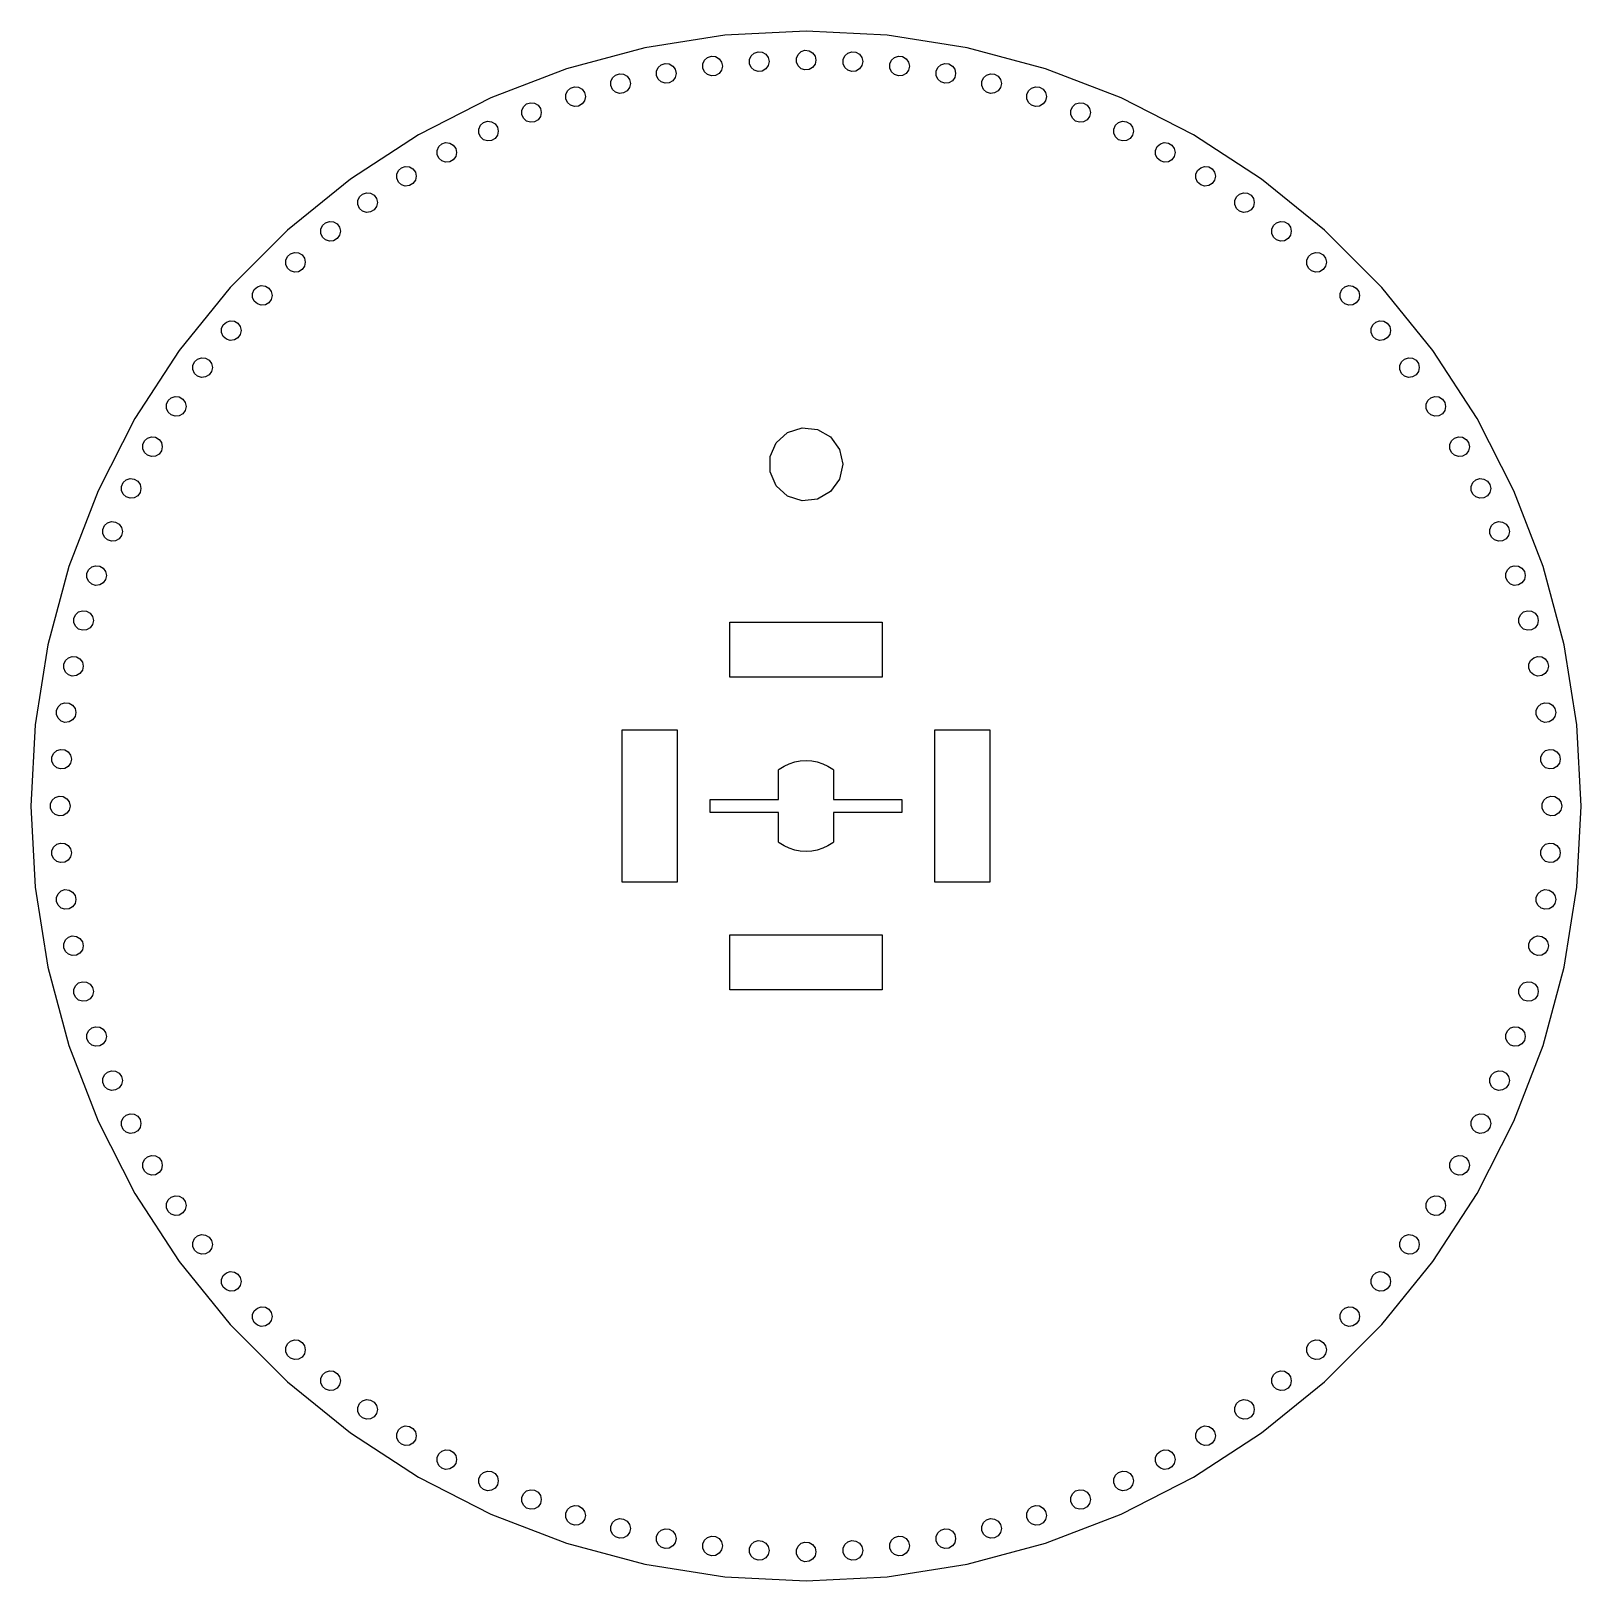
# Model space of a CAD drawing. Extents: x 2.9 to 82.3, y 328.7 to 408.1.
import ezdxf

# ---------------------------------------------------------------- set-up
doc = ezdxf.new("R2010")
doc.units = 0

msp = doc.modelspace()

# ---------------------------------------------------------------- linework, layer by layer
at = {"layer": 'Layer 1'}
for p, q in [((42.5972, 408.104), (38.4485, 407.887)), ((46.7459, 407.887), (42.5972, 408.104)), ((34.3452, 407.237), (30.3324, 406.162)), ((38.4485, 407.887), (34.3452, 407.237)), ((50.8492, 407.237), (46.7459, 407.887)), ((54.862, 406.162), (50.8492, 407.237)), ((35.187, 406.373), (35.3869, 406.438)), ((35.3869, 406.438), (35.5959, 406.416)), ((37.3154, 406.415), (37.4009, 406.607)), ((37.4009, 406.607), (37.5571, 406.748)), ((37.5571, 406.748), (37.757, 406.813)), ((37.757, 406.813), (37.966, 406.791)), ((37.966, 406.791), (38.148, 406.686)), ((38.148, 406.686), (38.2715, 406.516)), ((38.2715, 406.516), (38.3152, 406.31)), ((39.7044, 406.641), (39.7899, 406.833)), ((39.7044, 406.431), (39.7044, 406.641)), ((39.7899, 406.239), (39.7044, 406.431)), ((39.7899, 406.833), (39.9461, 406.974)), ((39.9461, 406.974), (40.1459, 407.039)), ((40.1459, 407.039), (40.355, 407.017)), ((40.355, 407.017), (40.537, 406.912)), ((40.537, 406.912), (40.6605, 406.742)), ((40.6605, 406.742), (40.7042, 406.536)), ((40.7042, 406.536), (40.6605, 406.331)), ((42.1028, 406.717), (42.1883, 406.909)), ((42.1028, 406.506), (42.1028, 406.717)), ((42.1883, 406.314), (42.1028, 406.506)), ((42.1883, 406.909), (42.3445, 407.049)), ((42.3445, 407.049), (42.5443, 407.114)), ((42.5443, 407.114), (42.7534, 407.092)), ((42.7534, 407.092), (42.9354, 406.987)), ((42.9354, 406.987), (43.0589, 406.817)), ((43.0589, 406.817), (43.1026, 406.612)), ((43.1026, 406.612), (43.0589, 406.406)), ((44.5012, 406.641), (44.5867, 406.833)), ((44.5012, 406.431), (44.5012, 406.641)), ((44.5867, 406.239), (44.5012, 406.431)), ((44.5867, 406.833), (44.7429, 406.974)), ((44.7429, 406.974), (44.9427, 407.039)), ((44.9427, 407.039), (45.1518, 407.017)), ((45.1518, 407.017), (45.3338, 406.912)), ((45.3338, 406.912), (45.4573, 406.742)), ((45.4573, 406.742), (45.501, 406.536)), ((45.501, 406.536), (45.4573, 406.331)), ((46.8902, 406.415), (46.9756, 406.607)), ((46.9756, 406.607), (47.1318, 406.748)), ((47.1318, 406.748), (47.3317, 406.813)), ((47.3317, 406.813), (47.5407, 406.791)), ((47.5407, 406.791), (47.7228, 406.686)), ((47.7228, 406.686), (47.8463, 406.516)), ((47.8463, 406.516), (47.89, 406.31)), ((49.5019, 406.373), (49.7018, 406.438)), ((49.7018, 406.438), (49.9108, 406.416)), ((30.3324, 406.162), (26.4539, 404.673)), ((32.6035, 405.517), (32.689, 405.709)), ((32.689, 405.709), (32.8452, 405.849)), ((32.8452, 405.849), (33.0451, 405.914)), ((33.0451, 405.914), (33.2541, 405.892)), ((33.2541, 405.892), (33.4362, 405.787)), ((33.4362, 405.787), (33.5596, 405.617)), ((34.9454, 406.04), (35.0309, 406.232)), ((34.9454, 405.83), (34.9454, 406.04)), ((35.0309, 405.638), (34.9454, 405.83)), ((35.0309, 406.232), (35.187, 406.373)), ((35.187, 405.497), (35.0309, 405.638)), ((35.5959, 406.416), (35.778, 406.311)), ((35.778, 406.311), (35.9015, 406.141)), ((35.9015, 405.729), (35.778, 405.559)), ((35.9015, 406.141), (35.9452, 405.935)), ((35.9452, 405.935), (35.9015, 405.729)), ((37.3154, 406.205), (37.3154, 406.415)), ((37.4009, 406.013), (37.3154, 406.205)), ((37.5571, 405.873), (37.4009, 406.013)), ((37.757, 405.808), (37.5571, 405.873)), ((37.966, 405.83), (37.757, 405.808)), ((38.148, 405.935), (37.966, 405.83)), ((38.2715, 406.105), (38.148, 405.935)), ((38.3152, 406.31), (38.2715, 406.105)), ((39.9461, 406.098), (39.7899, 406.239)), ((40.1459, 406.034), (39.9461, 406.098)), ((40.355, 406.055), (40.1459, 406.034)), ((40.537, 406.161), (40.355, 406.055)), ((40.6605, 406.331), (40.537, 406.161)), ((42.3445, 406.174), (42.1883, 406.314)), ((42.5443, 406.109), (42.3445, 406.174)), ((42.7534, 406.131), (42.5443, 406.109)), ((42.9354, 406.236), (42.7534, 406.131)), ((43.0589, 406.406), (42.9354, 406.236)), ((44.7429, 406.098), (44.5867, 406.239)), ((44.9427, 406.034), (44.7429, 406.098)), ((45.1518, 406.055), (44.9427, 406.034)), ((45.3338, 406.161), (45.1518, 406.055)), ((45.4573, 406.331), (45.3338, 406.161)), ((46.8902, 406.205), (46.8902, 406.415)), ((46.9756, 406.013), (46.8902, 406.205)), ((47.1318, 405.873), (46.9756, 406.013)), ((47.3317, 405.808), (47.1318, 405.873)), ((47.5407, 405.83), (47.3317, 405.808)), ((47.7228, 405.935), (47.5407, 405.83)), ((47.8463, 406.105), (47.7228, 405.935)), ((47.89, 406.31), (47.8463, 406.105)), ((49.2602, 406.04), (49.3457, 406.232)), ((49.2602, 405.83), (49.2602, 406.04)), ((49.3457, 405.638), (49.2602, 405.83)), ((49.3457, 406.232), (49.5019, 406.373)), ((49.5019, 405.497), (49.3457, 405.638)), ((49.9108, 406.416), (50.0928, 406.311)), ((50.0928, 406.311), (50.2163, 406.141)), ((50.2163, 405.729), (50.0928, 405.559)), ((50.2163, 406.141), (50.26, 405.935)), ((50.26, 405.935), (50.2163, 405.729)), ((51.602, 405.517), (51.6875, 405.709)), ((51.6875, 405.709), (51.8437, 405.849)), ((51.8437, 405.849), (52.0436, 405.914)), ((52.0436, 405.914), (52.2526, 405.892)), ((52.2526, 405.892), (52.4346, 405.787)), ((52.4346, 405.787), (52.5582, 405.617)), ((58.7405, 404.673), (54.862, 406.162)), ((30.2992, 404.847), (30.3847, 405.039)), ((30.2992, 404.637), (30.2992, 404.847)), ((30.3847, 405.039), (30.5409, 405.18)), ((30.5409, 405.18), (30.7408, 405.245)), ((30.7408, 405.245), (30.9498, 405.223)), ((30.9498, 405.223), (31.1318, 405.118)), ((31.1318, 405.118), (31.2553, 404.948)), ((31.2553, 404.948), (31.299, 404.742)), ((32.6035, 405.306), (32.6035, 405.517)), ((32.689, 405.114), (32.6035, 405.306)), ((32.8452, 404.974), (32.689, 405.114)), ((33.0451, 404.909), (32.8452, 404.974)), ((33.2541, 404.931), (33.0451, 404.909)), ((33.4362, 405.036), (33.2541, 404.931)), ((33.5596, 405.206), (33.4362, 405.036)), ((33.5596, 405.617), (33.6034, 405.412)), ((33.6034, 405.412), (33.5596, 405.206)), ((35.3869, 405.432), (35.187, 405.497)), ((35.5959, 405.454), (35.3869, 405.432)), ((35.778, 405.559), (35.5959, 405.454)), ((49.7018, 405.432), (49.5019, 405.497)), ((49.9108, 405.454), (49.7018, 405.432)), ((50.0928, 405.559), (49.9108, 405.454)), ((51.602, 405.306), (51.602, 405.517)), ((51.6875, 405.114), (51.602, 405.306)), ((51.8437, 404.974), (51.6875, 405.114)), ((52.0436, 404.909), (51.8437, 404.974)), ((52.2526, 404.931), (52.0436, 404.909)), ((52.4346, 405.036), (52.2526, 404.931)), ((52.5582, 405.206), (52.4346, 405.036)), ((52.5582, 405.617), (52.6019, 405.412)), ((52.6019, 405.412), (52.5582, 405.206)), ((53.9064, 404.847), (53.9919, 405.039)), ((53.9064, 404.637), (53.9064, 404.847)), ((53.9919, 405.039), (54.148, 405.18)), ((54.148, 405.18), (54.3479, 405.245)), ((54.3479, 405.245), (54.5569, 405.223)), ((54.5569, 405.223), (54.739, 405.118)), ((54.739, 405.118), (54.8625, 404.948)), ((54.8625, 404.948), (54.9062, 404.742)), ((26.4539, 404.673), (22.7523, 402.787)), ((28.0415, 404.034), (28.127, 404.226)), ((28.127, 404.226), (28.2832, 404.367)), ((28.2832, 404.367), (28.483, 404.432)), ((28.483, 404.432), (28.6921, 404.41)), ((28.6921, 404.41), (28.8741, 404.305)), ((28.8741, 404.305), (28.9976, 404.135)), ((28.9976, 404.135), (29.0413, 403.929)), ((30.3847, 404.445), (30.2992, 404.637)), ((30.5409, 404.304), (30.3847, 404.445)), ((30.7408, 404.239), (30.5409, 404.304)), ((30.9498, 404.261), (30.7408, 404.239)), ((31.1318, 404.366), (30.9498, 404.261)), ((31.2553, 404.536), (31.1318, 404.366)), ((31.299, 404.742), (31.2553, 404.536)), ((53.9919, 404.445), (53.9064, 404.637)), ((54.148, 404.304), (53.9919, 404.445)), ((54.3479, 404.239), (54.148, 404.304)), ((54.5569, 404.261), (54.3479, 404.239)), ((54.739, 404.366), (54.5569, 404.261)), ((54.8625, 404.536), (54.739, 404.366)), ((54.9062, 404.742), (54.8625, 404.536)), ((56.1641, 404.034), (56.2496, 404.226)), ((56.2496, 404.226), (56.4058, 404.367)), ((56.4058, 404.367), (56.6056, 404.432)), ((56.6056, 404.432), (56.8147, 404.41)), ((56.8147, 404.41), (56.9967, 404.305)), ((56.9967, 404.305), (57.1202, 404.135)), ((57.1202, 404.135), (57.1639, 403.929)), ((62.4421, 402.787), (58.7405, 404.673)), ((25.8392, 403.081), (25.9247, 403.273)), ((25.9247, 403.273), (26.0809, 403.414)), ((26.0809, 403.414), (26.2808, 403.479)), ((26.2808, 403.479), (26.4898, 403.457)), ((26.4898, 403.457), (26.6718, 403.352)), ((26.6718, 403.352), (26.7953, 403.182)), ((28.0415, 403.824), (28.0415, 404.034)), ((28.127, 403.632), (28.0415, 403.824)), ((28.2832, 403.491), (28.127, 403.632)), ((28.483, 403.427), (28.2832, 403.491)), ((28.6921, 403.449), (28.483, 403.427)), ((28.8741, 403.554), (28.6921, 403.449)), ((28.9976, 403.724), (28.8741, 403.554)), ((29.0413, 403.929), (28.9976, 403.724)), ((56.1641, 403.824), (56.1641, 404.034)), ((56.2496, 403.632), (56.1641, 403.824)), ((56.4058, 403.491), (56.2496, 403.632)), ((56.6056, 403.427), (56.4058, 403.491)), ((56.8147, 403.449), (56.6056, 403.427)), ((56.9967, 403.554), (56.8147, 403.449)), ((57.1202, 403.724), (56.9967, 403.554)), ((57.1639, 403.929), (57.1202, 403.724)), ((58.3664, 403.081), (58.4518, 403.273)), ((58.4518, 403.273), (58.608, 403.414)), ((58.608, 403.414), (58.8079, 403.479)), ((58.8079, 403.479), (59.0169, 403.457)), ((59.0169, 403.457), (59.199, 403.352)), ((59.199, 403.352), (59.3225, 403.182)), ((22.7523, 402.787), (19.2681, 400.524)), ((25.8392, 402.871), (25.8392, 403.081)), ((25.9247, 402.679), (25.8392, 402.871)), ((26.0809, 402.538), (25.9247, 402.679)), ((26.2808, 402.474), (26.0809, 402.538)), ((26.4898, 402.496), (26.2808, 402.474)), ((26.6718, 402.601), (26.4898, 402.496)), ((26.7953, 402.771), (26.6718, 402.601)), ((26.7953, 403.182), (26.8391, 402.976)), ((26.8391, 402.976), (26.7953, 402.771)), ((58.3664, 402.871), (58.3664, 403.081)), ((58.4518, 402.679), (58.3664, 402.871)), ((58.608, 402.538), (58.4518, 402.679)), ((58.8079, 402.474), (58.608, 402.538)), ((59.0169, 402.496), (58.8079, 402.474)), ((59.199, 402.601), (59.0169, 402.496)), ((59.3225, 402.771), (59.199, 402.601)), ((59.3225, 403.182), (59.3662, 402.976)), ((59.3662, 402.976), (59.3225, 402.771)), ((65.9263, 400.524), (62.4421, 402.787)), ((23.7012, 401.992), (23.7867, 402.184)), ((23.7012, 401.782), (23.7012, 401.992)), ((23.7867, 401.59), (23.7012, 401.782)), ((23.7867, 402.184), (23.9428, 402.325)), ((23.9428, 402.325), (24.1427, 402.389)), ((24.1427, 402.389), (24.3517, 402.368)), ((24.3517, 402.368), (24.5338, 402.262)), ((24.5338, 402.262), (24.6573, 402.092)), ((24.6573, 401.681), (24.5338, 401.511)), ((24.6573, 402.092), (24.701, 401.887)), ((24.701, 401.887), (24.6573, 401.681)), ((60.5044, 401.992), (60.5899, 402.184)), ((60.5044, 401.782), (60.5044, 401.992)), ((60.5899, 401.59), (60.5044, 401.782)), ((60.5899, 402.184), (60.7461, 402.325)), ((60.7461, 402.325), (60.946, 402.389)), ((60.946, 402.389), (61.155, 402.368)), ((61.155, 402.368), (61.337, 402.262)), ((61.337, 402.262), (61.4605, 402.092)), ((61.4605, 401.681), (61.337, 401.511)), ((61.4605, 402.092), (61.5042, 401.887)), ((61.5042, 401.887), (61.4605, 401.681)), ((21.6357, 400.77), (21.7212, 400.962)), ((21.7212, 400.962), (21.8774, 401.103)), ((21.8774, 401.103), (22.0773, 401.168)), ((22.0773, 401.168), (22.2863, 401.146)), ((22.2863, 401.146), (22.4683, 401.041)), ((22.4683, 401.041), (22.5918, 400.871)), ((22.5918, 400.871), (22.6355, 400.665)), ((23.9428, 401.449), (23.7867, 401.59)), ((24.1427, 401.384), (23.9428, 401.449)), ((24.3517, 401.406), (24.1427, 401.384)), ((24.5338, 401.511), (24.3517, 401.406)), ((60.7461, 401.449), (60.5899, 401.59)), ((60.946, 401.384), (60.7461, 401.449)), ((61.155, 401.406), (60.946, 401.384)), ((61.337, 401.511), (61.155, 401.406)), ((62.5699, 400.77), (62.6553, 400.962)), ((62.6553, 400.962), (62.8115, 401.103)), ((62.8115, 401.103), (63.0114, 401.168)), ((63.0114, 401.168), (63.2204, 401.146)), ((63.2204, 401.146), (63.4025, 401.041)), ((63.4025, 401.041), (63.526, 400.871)), ((63.526, 400.871), (63.5697, 400.665)), ((19.2681, 400.524), (16.0395, 397.91)), ((21.6357, 400.56), (21.6357, 400.77)), ((21.7212, 400.368), (21.6357, 400.56)), ((21.8774, 400.228), (21.7212, 400.368)), ((22.0773, 400.163), (21.8774, 400.228)), ((22.2863, 400.185), (22.0773, 400.163)), ((22.4683, 400.29), (22.2863, 400.185)), ((22.5918, 400.46), (22.4683, 400.29)), ((22.6355, 400.665), (22.5918, 400.46)), ((62.5699, 400.56), (62.5699, 400.77)), ((62.6553, 400.368), (62.5699, 400.56)), ((62.8115, 400.228), (62.6553, 400.368)), ((63.0114, 400.163), (62.8115, 400.228)), ((63.2204, 400.185), (63.0114, 400.163)), ((63.4025, 400.29), (63.2204, 400.185)), ((63.526, 400.46), (63.4025, 400.29)), ((63.5697, 400.665), (63.526, 400.46)), ((69.1548, 397.91), (65.9263, 400.524)), ((19.6511, 399.422), (19.7365, 399.614)), ((19.6511, 399.211), (19.6511, 399.422)), ((19.7365, 399.614), (19.8927, 399.754)), ((19.8927, 399.754), (20.0926, 399.819)), ((20.0926, 399.819), (20.3016, 399.797)), ((20.3016, 399.797), (20.4837, 399.692)), ((20.4837, 399.692), (20.6072, 399.522)), ((20.6072, 399.522), (20.6509, 399.317)), ((20.6509, 399.317), (20.6072, 399.111)), ((64.5545, 399.422), (64.64, 399.614)), ((64.5545, 399.211), (64.5545, 399.422)), ((64.64, 399.614), (64.7962, 399.754)), ((64.7962, 399.754), (64.9961, 399.819)), ((64.9961, 399.819), (65.2051, 399.797)), ((65.2051, 399.797), (65.3871, 399.692)), ((65.3871, 399.692), (65.5106, 399.522)), ((65.5106, 399.522), (65.5544, 399.317)), ((65.5544, 399.317), (65.5106, 399.111)), ((19.7365, 399.019), (19.6511, 399.211)), ((19.8927, 398.879), (19.7365, 399.019)), ((20.0926, 398.814), (19.8927, 398.879)), ((20.3016, 398.836), (20.0926, 398.814)), ((20.4837, 398.941), (20.3016, 398.836)), ((20.6072, 399.111), (20.4837, 398.941)), ((64.64, 399.019), (64.5545, 399.211)), ((64.7962, 398.879), (64.64, 399.019)), ((64.9961, 398.814), (64.7962, 398.879)), ((65.2051, 398.836), (64.9961, 398.814)), ((65.3871, 398.941), (65.2051, 398.836)), ((65.5106, 399.111), (65.3871, 398.941)), ((16.0395, 397.91), (13.1019, 394.972)), ((17.755, 397.951), (17.8405, 398.143)), ((17.755, 397.741), (17.755, 397.951)), ((17.8405, 397.549), (17.755, 397.741)), ((17.8405, 398.143), (17.9967, 398.284)), ((17.9967, 398.284), (18.1965, 398.348)), ((18.1965, 398.348), (18.4056, 398.326)), ((18.4056, 398.326), (18.5876, 398.221)), ((18.5876, 398.221), (18.7111, 398.051)), ((18.7111, 398.051), (18.7548, 397.846)), ((18.7548, 397.846), (18.7111, 397.64)), ((66.4506, 397.951), (66.5361, 398.143)), ((66.4506, 397.741), (66.4506, 397.951)), ((66.5361, 397.549), (66.4506, 397.741)), ((66.5361, 398.143), (66.6923, 398.284)), ((66.6923, 398.284), (66.8921, 398.348)), ((66.8921, 398.348), (67.1012, 398.326)), ((67.1012, 398.326), (67.2832, 398.221)), ((67.2832, 398.221), (67.4067, 398.051)), ((67.4067, 398.051), (67.4504, 397.846)), ((67.4504, 397.846), (67.4067, 397.64)), ((72.0925, 394.972), (69.1548, 397.91)), ((17.9967, 397.408), (17.8405, 397.549)), ((18.1965, 397.343), (17.9967, 397.408)), ((18.4056, 397.365), (18.1965, 397.343)), ((18.5876, 397.47), (18.4056, 397.365)), ((18.7111, 397.64), (18.5876, 397.47)), ((66.6923, 397.408), (66.5361, 397.549)), ((66.8921, 397.343), (66.6923, 397.408)), ((67.1012, 397.365), (66.8921, 397.343)), ((67.2832, 397.47), (67.1012, 397.365)), ((67.4067, 397.64), (67.2832, 397.47)), ((15.955, 396.364), (16.0405, 396.556)), ((15.955, 396.154), (15.955, 396.364)), ((16.0405, 395.962), (15.955, 396.154)), ((16.0405, 396.556), (16.1967, 396.697)), ((16.1967, 396.697), (16.3966, 396.762)), ((16.3966, 396.762), (16.6056, 396.74)), ((16.6056, 396.74), (16.7876, 396.635)), ((16.7876, 396.635), (16.9111, 396.465)), ((16.9111, 396.465), (16.9548, 396.259)), ((16.9548, 396.259), (16.9111, 396.053)), ((68.2506, 396.364), (68.336, 396.556)), ((68.2506, 396.154), (68.2506, 396.364)), ((68.336, 395.962), (68.2506, 396.154)), ((68.336, 396.556), (68.4922, 396.697)), ((68.4922, 396.697), (68.6921, 396.762)), ((68.6921, 396.762), (68.9011, 396.74)), ((68.9011, 396.74), (69.0832, 396.635)), ((69.0832, 396.635), (69.2067, 396.465)), ((69.2067, 396.465), (69.2504, 396.259)), ((69.2504, 396.259), (69.2067, 396.053)), ((16.1967, 395.821), (16.0405, 395.962)), ((16.3966, 395.756), (16.1967, 395.821)), ((16.6056, 395.778), (16.3966, 395.756)), ((16.7876, 395.883), (16.6056, 395.778)), ((16.9111, 396.053), (16.7876, 395.883)), ((68.4922, 395.821), (68.336, 395.962)), ((68.6921, 395.756), (68.4922, 395.821)), ((68.9011, 395.778), (68.6921, 395.756)), ((69.0832, 395.883), (68.9011, 395.778)), ((69.2067, 396.053), (69.0832, 395.883)), ((13.1019, 394.972), (10.4875, 391.743)), ((14.2583, 394.667), (14.3437, 394.859)), ((14.2583, 394.457), (14.2583, 394.667)), ((14.3437, 394.859), (14.4999, 395)), ((14.4999, 395), (14.6998, 395.065)), ((14.6998, 395.065), (14.9088, 395.043)), ((14.9088, 395.043), (15.0909, 394.938)), ((15.0909, 394.938), (15.2144, 394.768)), ((15.2144, 394.768), (15.2581, 394.562)), ((15.2581, 394.562), (15.2144, 394.357)), ((69.9473, 394.667), (70.0328, 394.859)), ((69.9473, 394.457), (69.9473, 394.667)), ((70.0328, 394.859), (70.189, 395)), ((70.189, 395), (70.3889, 395.065)), ((70.3889, 395.065), (70.5979, 395.043)), ((70.5979, 395.043), (70.7799, 394.938)), ((70.7799, 394.938), (70.9034, 394.768)), ((70.9034, 394.768), (70.9472, 394.562)), ((70.9472, 394.562), (70.9034, 394.357)), ((74.7069, 391.743), (72.0925, 394.972)), ((14.3437, 394.265), (14.2583, 394.457)), ((14.4999, 394.124), (14.3437, 394.265)), ((14.6998, 394.059), (14.4999, 394.124)), ((14.9088, 394.081), (14.6998, 394.059)), ((15.0909, 394.187), (14.9088, 394.081)), ((15.2144, 394.357), (15.0909, 394.187)), ((70.0328, 394.265), (69.9473, 394.457)), ((70.189, 394.124), (70.0328, 394.265)), ((70.3889, 394.059), (70.189, 394.124)), ((70.5979, 394.081), (70.3889, 394.059)), ((70.7799, 394.187), (70.5979, 394.081)), ((70.9034, 394.357), (70.7799, 394.187)), ((12.6714, 392.867), (12.7569, 393.059)), ((12.7569, 393.059), (12.913, 393.2)), ((12.913, 393.2), (13.1129, 393.265)), ((13.1129, 393.265), (13.3219, 393.243)), ((13.3219, 393.243), (13.504, 393.138)), ((13.504, 393.138), (13.6275, 392.968)), ((13.6275, 392.968), (13.6712, 392.762)), ((71.5342, 392.867), (71.6197, 393.059)), ((71.6197, 393.059), (71.7759, 393.2)), ((71.7759, 393.2), (71.9758, 393.265)), ((71.9758, 393.265), (72.1848, 393.243)), ((72.1848, 393.243), (72.3668, 393.138)), ((72.3668, 393.138), (72.4903, 392.968)), ((72.4903, 392.968), (72.534, 392.762)), ((12.6714, 392.657), (12.6714, 392.867)), ((12.7569, 392.465), (12.6714, 392.657)), ((12.913, 392.324), (12.7569, 392.465)), ((13.1129, 392.26), (12.913, 392.324)), ((13.3219, 392.281), (13.1129, 392.26)), ((13.504, 392.387), (13.3219, 392.281)), ((13.6275, 392.557), (13.504, 392.387)), ((13.6712, 392.762), (13.6275, 392.557)), ((71.5342, 392.657), (71.5342, 392.867)), ((71.6197, 392.465), (71.5342, 392.657)), ((71.7759, 392.324), (71.6197, 392.465)), ((71.9758, 392.26), (71.7759, 392.324)), ((72.1848, 392.281), (71.9758, 392.26)), ((72.3668, 392.387), (72.1848, 392.281)), ((72.4903, 392.557), (72.3668, 392.387)), ((72.534, 392.762), (72.4903, 392.557)), ((10.4875, 391.743), (8.22481, 388.259)), ((11.4423, 391.304), (11.6422, 391.369)), ((11.6422, 391.369), (11.8512, 391.347)), ((11.8512, 391.347), (12.0332, 391.242)), ((73.2466, 391.304), (73.4465, 391.369)), ((73.4465, 391.369), (73.6555, 391.347)), ((73.6555, 391.347), (73.8375, 391.242)), ((76.9696, 388.259), (74.7069, 391.743)), ((11.2006, 390.971), (11.2861, 391.163)), ((11.2006, 390.761), (11.2006, 390.971)), ((11.2861, 390.569), (11.2006, 390.761)), ((11.2861, 391.163), (11.4423, 391.304)), ((11.4423, 390.428), (11.2861, 390.569)), ((12.0332, 391.242), (12.1568, 391.072)), ((12.1568, 390.66), (12.0332, 390.49)), ((12.1568, 391.072), (12.2004, 390.866)), ((12.2004, 390.866), (12.1568, 390.66)), ((73.005, 390.971), (73.0904, 391.163)), ((73.005, 390.761), (73.005, 390.971)), ((73.0904, 390.569), (73.005, 390.761)), ((73.0904, 391.163), (73.2466, 391.304)), ((73.2466, 390.428), (73.0904, 390.569)), ((73.8375, 391.242), (73.9611, 391.072)), ((73.9611, 390.66), (73.8376, 390.49)), ((73.9611, 391.072), (74.0048, 390.866)), ((74.0048, 390.866), (73.9611, 390.66)), ((11.6422, 390.363), (11.4423, 390.428)), ((11.8512, 390.385), (11.6422, 390.363)), ((12.0332, 390.49), (11.8512, 390.385)), ((73.4465, 390.363), (73.2466, 390.428)), ((73.6555, 390.385), (73.4465, 390.363)), ((73.8376, 390.49), (73.6555, 390.385)), ((9.85185, 388.987), (9.93733, 389.179)), ((9.85185, 388.776), (9.85185, 388.987)), ((9.93733, 389.179), (10.0935, 389.319)), ((10.0935, 389.319), (10.2934, 389.384)), ((10.2934, 389.384), (10.5024, 389.362)), ((10.5024, 389.362), (10.6844, 389.257)), ((10.6844, 389.257), (10.808, 389.087)), ((10.808, 389.087), (10.8517, 388.881)), ((74.3537, 388.987), (74.4392, 389.179)), ((74.3537, 388.776), (74.3537, 388.987)), ((74.4392, 389.179), (74.5954, 389.319)), ((74.5954, 389.319), (74.7953, 389.384)), ((74.7953, 389.384), (75.0043, 389.362)), ((75.0043, 389.362), (75.1863, 389.257)), ((75.1863, 389.257), (75.3099, 389.087)), ((75.3099, 389.087), (75.3535, 388.881)), ((8.22481, 388.259), (6.33873, 384.558)), ((9.93733, 388.584), (9.85185, 388.776)), ((10.0935, 388.444), (9.93733, 388.584)), ((10.2934, 388.379), (10.0935, 388.444)), ((10.5024, 388.401), (10.2934, 388.379)), ((10.6844, 388.506), (10.5024, 388.401)), ((10.808, 388.676), (10.6844, 388.506)), ((10.8517, 388.881), (10.808, 388.676)), ((74.4392, 388.584), (74.3537, 388.776)), ((74.5954, 388.444), (74.4392, 388.584)), ((74.7953, 388.379), (74.5954, 388.444)), ((75.0043, 388.401), (74.7953, 388.379)), ((75.1863, 388.506), (75.0043, 388.401)), ((75.3099, 388.676), (75.1863, 388.506)), ((75.3535, 388.881), (75.3099, 388.676)), ((78.8556, 384.558), (76.9696, 388.259)), ((41.0759, 387.02), (41.657, 387.543)), ((41.657, 387.543), (42.4006, 387.784)), ((42.4006, 387.784), (43.1783, 387.703)), ((43.1783, 387.703), (43.8554, 387.312)), ((8.63036, 386.921), (8.71584, 387.113)), ((8.63036, 386.711), (8.63036, 386.921)), ((8.71584, 386.519), (8.63036, 386.711)), ((8.71584, 387.113), (8.87202, 387.254)), ((8.87202, 387.254), (9.07188, 387.319)), ((9.07188, 387.319), (9.28093, 387.297)), ((9.28093, 387.297), (9.46295, 387.192)), ((9.46295, 387.192), (9.58646, 387.022)), ((9.58646, 386.61), (9.46295, 386.44)), ((9.58646, 387.022), (9.63017, 386.816)), ((9.63017, 386.816), (9.58646, 386.61)), ((40.7578, 386.305), (41.0759, 387.02)), ((43.8554, 387.312), (44.315, 386.679)), ((44.315, 386.679), (44.4776, 385.914)), ((75.5752, 386.921), (75.6607, 387.113)), ((75.5752, 386.711), (75.5752, 386.921)), ((75.6607, 386.519), (75.5752, 386.711)), ((75.6607, 387.113), (75.8169, 387.254)), ((75.8169, 387.254), (76.0168, 387.319)), ((76.0168, 387.319), (76.2258, 387.297)), ((76.2258, 387.297), (76.4078, 387.192)), ((76.4078, 387.192), (76.5313, 387.022)), ((76.5313, 386.61), (76.4078, 386.44)), ((76.5313, 387.022), (76.5751, 386.816)), ((76.5751, 386.816), (76.5313, 386.61)), ((8.87202, 386.378), (8.71584, 386.519)), ((9.07188, 386.313), (8.87202, 386.378)), ((9.28093, 386.335), (9.07188, 386.313)), ((9.46295, 386.44), (9.28093, 386.335)), ((40.7578, 385.523), (40.7578, 386.305)), ((44.4776, 385.914), (44.315, 385.149)), ((75.8169, 386.378), (75.6607, 386.519)), ((76.0168, 386.313), (75.8169, 386.378)), ((76.2258, 386.335), (76.0168, 386.313)), ((76.4078, 386.44), (76.2258, 386.335)), ((7.62643, 384.975), (7.78262, 385.116)), ((7.78262, 385.116), (7.98248, 385.181)), ((7.98248, 385.181), (8.19153, 385.159)), ((8.19153, 385.159), (8.37354, 385.054)), ((8.37354, 385.054), (8.49707, 384.883)), ((41.0759, 384.809), (40.7578, 385.523)), ((44.315, 385.149), (43.8554, 384.517)), ((76.7501, 384.975), (76.9063, 385.116)), ((76.9063, 385.116), (77.1062, 385.181)), ((77.1062, 385.181), (77.3152, 385.159)), ((77.3152, 385.159), (77.4972, 385.054)), ((77.4972, 385.054), (77.6208, 384.884)), ((6.33873, 384.558), (4.84995, 380.679)), ((7.54095, 384.783), (7.62643, 384.975)), ((7.54095, 384.573), (7.54095, 384.783)), ((7.62643, 384.381), (7.54095, 384.573)), ((7.78262, 384.24), (7.62643, 384.381)), ((7.98248, 384.175), (7.78262, 384.24)), ((8.37357, 384.302), (8.19153, 384.197)), ((8.49706, 384.472), (8.37357, 384.302)), ((8.54077, 384.678), (8.49706, 384.472)), ((8.49707, 384.883), (8.54077, 384.678)), ((41.657, 384.286), (41.0759, 384.809)), ((42.4006, 384.044), (41.657, 384.286)), ((43.8554, 384.517), (43.1783, 384.126)), ((76.6646, 384.783), (76.7501, 384.975)), ((76.6646, 384.573), (76.6646, 384.783)), ((76.7501, 384.381), (76.6646, 384.573)), ((76.9063, 384.24), (76.7501, 384.381)), ((77.1062, 384.175), (76.9063, 384.24)), ((77.4972, 384.302), (77.3152, 384.197)), ((77.6208, 384.472), (77.4972, 384.302)), ((77.6208, 384.884), (77.6644, 384.678)), ((77.6644, 384.678), (77.6208, 384.472)), ((80.3444, 380.679), (78.8556, 384.558)), ((8.19153, 384.197), (7.98248, 384.175)), ((43.1783, 384.126), (42.4006, 384.044)), ((77.3152, 384.197), (77.1062, 384.175)), ((6.58795, 382.581), (6.67345, 382.773)), ((6.67345, 382.773), (6.82964, 382.913)), ((6.82964, 382.913), (7.02948, 382.978)), ((7.02948, 382.978), (7.23854, 382.956)), ((7.23854, 382.956), (7.42056, 382.851)), ((7.42056, 382.851), (7.54408, 382.681)), ((7.54408, 382.681), (7.58777, 382.476)), ((77.6176, 382.581), (77.7031, 382.773)), ((77.7031, 382.773), (77.8593, 382.913)), ((77.8593, 382.913), (78.0592, 382.978)), ((78.0592, 382.978), (78.2682, 382.956)), ((78.2682, 382.956), (78.4502, 382.851)), ((78.4502, 382.851), (78.5737, 382.681)), ((78.5737, 382.681), (78.6174, 382.476)), ((6.58795, 382.371), (6.58795, 382.581)), ((6.67345, 382.179), (6.58795, 382.371)), ((6.82964, 382.038), (6.67345, 382.179)), ((7.02948, 381.973), (6.82964, 382.038)), ((7.23854, 381.995), (7.02948, 381.973)), ((7.42056, 382.1), (7.23854, 381.995)), ((7.54408, 382.27), (7.42056, 382.1)), ((7.58777, 382.476), (7.54408, 382.27)), ((77.6176, 382.371), (77.6176, 382.581)), ((77.7031, 382.179), (77.6176, 382.371)), ((77.8593, 382.038), (77.7031, 382.179)), ((78.0592, 381.973), (77.8593, 382.038)), ((78.2682, 381.995), (78.0592, 381.973)), ((78.4502, 382.1), (78.2682, 381.995)), ((78.5737, 382.27), (78.4502, 382.1)), ((78.6174, 382.476), (78.5737, 382.27)), ((4.84995, 380.679), (3.77469, 376.666)), ((5.77512, 380.323), (5.86061, 380.515)), ((5.77512, 380.113), (5.77512, 380.323)), ((5.86061, 380.515), (6.0168, 380.656)), ((6.0168, 380.656), (6.21664, 380.721)), ((6.21664, 380.721), (6.4257, 380.699)), ((6.4257, 380.699), (6.60773, 380.594)), ((6.60773, 380.594), (6.73125, 380.424)), ((6.73125, 380.424), (6.77493, 380.218)), ((78.4305, 380.323), (78.516, 380.515)), ((78.4305, 380.113), (78.4305, 380.323)), ((78.516, 380.515), (78.6721, 380.656)), ((78.6721, 380.656), (78.872, 380.721)), ((78.872, 380.721), (79.0811, 380.699)), ((79.0811, 380.699), (79.2631, 380.594)), ((79.2631, 380.594), (79.3866, 380.424)), ((79.3866, 380.424), (79.4303, 380.218)), ((81.4197, 376.666), (80.3444, 380.679)), ((5.86061, 379.921), (5.77512, 380.113)), ((6.0168, 379.78), (5.86061, 379.921)), ((6.21664, 379.715), (6.0168, 379.78)), ((6.4257, 379.737), (6.21664, 379.715)), ((6.60773, 379.842), (6.4257, 379.737)), ((6.73125, 380.012), (6.60773, 379.842)), ((6.77493, 380.218), (6.73125, 380.012)), ((78.516, 379.921), (78.4305, 380.113)), ((78.6721, 379.78), (78.516, 379.921)), ((78.872, 379.715), (78.6721, 379.78)), ((79.0811, 379.737), (78.872, 379.715)), ((79.2631, 379.842), (79.0811, 379.737)), ((79.3866, 380.012), (79.2631, 379.842)), ((79.4303, 380.218), (79.3866, 380.012)), ((5.10565, 378.019), (5.19113, 378.211)), ((5.10565, 377.809), (5.10565, 378.019)), ((5.19113, 378.211), (5.34732, 378.351)), ((5.34732, 378.351), (5.54718, 378.416)), ((5.54718, 378.416), (5.75623, 378.394)), ((5.75623, 378.394), (5.93825, 378.289)), ((5.93825, 378.289), (6.06175, 378.119)), ((6.06175, 378.119), (6.10547, 377.914)), ((6.10547, 377.914), (6.06175, 377.708)), ((79.0999, 378.019), (79.1854, 378.211)), ((79.0999, 377.809), (79.0999, 378.019)), ((79.1854, 378.211), (79.3416, 378.351)), ((79.3416, 378.351), (79.5415, 378.416)), ((79.5415, 378.416), (79.7505, 378.394)), ((79.7505, 378.394), (79.9325, 378.289)), ((79.9325, 378.289), (80.0561, 378.119)), ((80.0561, 378.119), (80.0997, 377.914)), ((80.0997, 377.914), (80.0561, 377.708)), ((5.19113, 377.617), (5.10565, 377.809)), ((5.34732, 377.476), (5.19113, 377.617)), ((5.54718, 377.411), (5.34732, 377.476)), ((5.75623, 377.433), (5.54718, 377.411)), ((5.93825, 377.538), (5.75623, 377.433)), ((6.06175, 377.708), (5.93825, 377.538)), ((38.6897, 375.007), (38.6897, 377.822)), ((38.6897, 377.822), (46.5047, 377.822)), ((46.5047, 377.822), (46.5047, 375.007)), ((79.1854, 377.617), (79.0999, 377.809)), ((79.3416, 377.476), (79.1854, 377.617)), ((79.5415, 377.411), (79.3416, 377.476)), ((79.7505, 377.433), (79.5415, 377.411)), ((79.9325, 377.538), (79.7505, 377.433)), ((80.0561, 377.708), (79.9325, 377.538)), ((3.77469, 376.666), (3.1248, 372.563)), ((82.0696, 372.563), (81.4197, 376.666)), ((4.5822, 375.677), (4.66768, 375.869)), ((4.5822, 375.467), (4.5822, 375.677)), ((4.66768, 375.275), (4.5822, 375.467)), ((4.66768, 375.869), (4.82387, 376.01)), ((4.82387, 376.01), (5.02373, 376.074)), ((5.02373, 376.074), (5.23277, 376.052)), ((5.23277, 376.052), (5.41479, 375.947)), ((5.41479, 375.947), (5.53831, 375.777)), ((5.53831, 375.777), (5.582, 375.572)), ((5.582, 375.572), (5.53831, 375.366)), ((79.6234, 375.677), (79.7089, 375.869)), ((79.6234, 375.467), (79.6234, 375.677)), ((79.7089, 375.275), (79.6234, 375.467)), ((79.7089, 375.869), (79.8651, 376.01)), ((79.8651, 376.01), (80.0649, 376.074)), ((80.0649, 376.074), (80.274, 376.052)), ((80.274, 376.052), (80.456, 375.947)), ((80.456, 375.947), (80.5795, 375.777)), ((80.5795, 375.777), (80.6232, 375.572)), ((80.6232, 375.572), (80.5795, 375.366)), ((4.82387, 375.134), (4.66768, 375.275)), ((5.02373, 375.069), (4.82387, 375.134)), ((5.23277, 375.091), (5.02373, 375.069)), ((5.41479, 375.196), (5.23277, 375.091)), ((5.53831, 375.366), (5.41479, 375.196)), ((46.5047, 375.007), (38.6897, 375.007)), ((79.8651, 375.134), (79.7089, 375.275)), ((80.0649, 375.069), (79.8651, 375.134)), ((80.274, 375.091), (80.0649, 375.069)), ((80.456, 375.196), (80.274, 375.091)), ((80.5795, 375.366), (80.456, 375.196)), ((4.20682, 373.307), (4.2923, 373.499)), ((4.20682, 373.097), (4.20682, 373.307)), ((4.2923, 372.905), (4.20682, 373.097)), ((4.2923, 373.499), (4.44849, 373.639)), ((4.44849, 373.639), (4.64835, 373.704)), ((4.64835, 373.704), (4.85739, 373.682)), ((4.85739, 373.682), (5.03941, 373.577)), ((5.03941, 373.577), (5.16293, 373.407)), ((5.16293, 373.407), (5.20662, 373.202)), ((5.20662, 373.202), (5.16293, 372.996)), ((79.9988, 373.307), (80.0843, 373.499)), ((79.9988, 373.097), (79.9988, 373.307)), ((80.0843, 372.905), (79.9988, 373.097)), ((80.0843, 373.499), (80.2404, 373.639)), ((80.2404, 373.639), (80.4403, 373.704)), ((80.4403, 373.704), (80.6494, 373.682)), ((80.6494, 373.682), (80.8314, 373.577)), ((80.8314, 373.577), (80.9549, 373.407)), ((80.9549, 373.407), (80.9986, 373.202)), ((80.9986, 373.202), (80.9549, 372.996)), ((3.1248, 372.563), (2.90738, 368.414)), ((4.44849, 372.764), (4.2923, 372.905)), ((4.64835, 372.699), (4.44849, 372.764)), ((4.85739, 372.721), (4.64835, 372.699)), ((5.03941, 372.826), (4.85739, 372.721)), ((5.16293, 372.996), (5.03941, 372.826)), ((33.1897, 364.507), (33.1897, 372.322)), ((33.1897, 372.322), (36.0047, 372.322)), ((36.0047, 372.322), (36.0047, 364.507)), ((49.1897, 364.507), (49.1897, 372.322)), ((49.1897, 372.322), (52.0047, 372.322)), ((52.0047, 372.322), (52.0047, 364.507)), ((80.2404, 372.764), (80.0843, 372.905)), ((80.4403, 372.699), (80.2404, 372.764)), ((80.6494, 372.721), (80.4403, 372.699)), ((80.8314, 372.826), (80.6494, 372.721)), ((80.9549, 372.996), (80.8314, 372.826)), ((82.287, 368.414), (82.0696, 372.563)), ((3.98099, 370.918), (4.06648, 371.11)), ((3.98099, 370.708), (3.98099, 370.918)), ((4.06648, 370.516), (3.98099, 370.708)), ((4.06648, 371.11), (4.22267, 371.251)), ((4.22267, 371.251), (4.42252, 371.315)), ((4.42252, 371.315), (4.63156, 371.293)), ((4.63156, 371.293), (4.8136, 371.188)), ((4.8136, 371.188), (4.93709, 371.018)), ((4.93709, 371.018), (4.9808, 370.813)), ((4.9808, 370.813), (4.93709, 370.607)), ((42.0183, 370.669), (42.3056, 370.723)), ((42.3056, 370.723), (42.5972, 370.742)), ((42.5972, 370.742), (42.8888, 370.723)), ((42.8888, 370.723), (43.176, 370.669)), ((80.2246, 370.918), (80.3101, 371.11)), ((80.2246, 370.708), (80.2246, 370.918)), ((80.3101, 370.516), (80.2246, 370.708)), ((80.3101, 371.11), (80.4663, 371.251)), ((80.4663, 371.251), (80.6661, 371.315)), ((80.6661, 371.315), (80.8752, 371.293)), ((80.8752, 371.293), (81.0572, 371.188)), ((81.0572, 371.188), (81.1807, 371.018)), ((81.1807, 371.018), (81.2244, 370.813)), ((81.2244, 370.813), (81.1807, 370.607)), ((4.22267, 370.375), (4.06648, 370.516)), ((4.42252, 370.31), (4.22267, 370.375)), ((4.63156, 370.332), (4.42252, 370.31)), ((4.8136, 370.437), (4.63156, 370.332)), ((4.93709, 370.607), (4.8136, 370.437)), ((41.1897, 370.264), (41.2293, 370.297)), ((41.1897, 368.739), (41.1897, 370.264)), ((41.2293, 370.297), (41.476, 370.454)), ((41.476, 370.454), (41.7405, 370.578)), ((41.7405, 370.578), (42.0183, 370.669)), ((43.176, 370.669), (43.4539, 370.578)), ((43.4539, 370.578), (43.7184, 370.454)), ((43.7184, 370.454), (43.9651, 370.297)), ((43.9651, 370.297), (44.0047, 370.264)), ((44.0047, 370.264), (44.0047, 368.739)), ((80.4663, 370.375), (80.3101, 370.516)), ((80.6661, 370.31), (80.4663, 370.375)), ((80.8752, 370.332), (80.6661, 370.31)), ((81.0572, 370.437), (80.8752, 370.332)), ((81.1807, 370.607), (81.0572, 370.437)), ((2.90738, 368.414), (3.1248, 364.266)), ((3.90561, 368.519), (3.9911, 368.711)), ((3.90561, 368.309), (3.90561, 368.519)), ((3.9911, 368.711), (4.14729, 368.852)), ((4.14729, 368.852), (4.34714, 368.917)), ((4.34714, 368.917), (4.5562, 368.895)), ((4.5562, 368.895), (4.73822, 368.79)), ((4.73822, 368.79), (4.86174, 368.62)), ((4.86174, 368.62), (4.90543, 368.414)), ((4.90543, 368.414), (4.86174, 368.209)), ((37.6897, 368.09), (37.6897, 368.739)), ((37.6897, 368.739), (41.1897, 368.739)), ((44.0047, 368.739), (47.5047, 368.739)), ((47.5047, 368.739), (47.5047, 368.09)), ((80.3, 368.519), (80.3855, 368.711)), ((80.3, 368.309), (80.3, 368.519)), ((80.3855, 368.711), (80.5417, 368.852)), ((80.5417, 368.852), (80.7415, 368.917)), ((80.7415, 368.917), (80.9505, 368.895)), ((80.9505, 368.895), (81.1326, 368.79)), ((81.1326, 368.79), (81.2561, 368.62)), ((81.2561, 368.62), (81.2998, 368.414)), ((81.2998, 368.414), (81.2561, 368.209)), ((82.0696, 364.266), (82.287, 368.414)), ((3.9911, 368.117), (3.90561, 368.309)), ((4.14729, 367.977), (3.9911, 368.117)), ((4.34714, 367.912), (4.14729, 367.977)), ((4.5562, 367.934), (4.34714, 367.912)), ((4.73822, 368.039), (4.5562, 367.934)), ((4.86174, 368.209), (4.73822, 368.039)), ((41.1897, 368.09), (37.6897, 368.09)), ((41.1897, 366.564), (41.1897, 368.09)), ((47.5047, 368.09), (44.0047, 368.09)), ((44.0047, 368.09), (44.0047, 366.564)), ((80.3855, 368.117), (80.3, 368.309)), ((80.5417, 367.977), (80.3855, 368.117)), ((80.7415, 367.912), (80.5417, 367.977)), ((80.9505, 367.934), (80.7415, 367.912)), ((81.1326, 368.039), (80.9505, 367.934)), ((81.2561, 368.209), (81.1326, 368.039)), ((3.98099, 366.121), (4.06648, 366.313)), ((3.98099, 365.911), (3.98099, 366.121)), ((4.06648, 366.313), (4.22267, 366.454)), ((4.22267, 366.454), (4.42252, 366.519)), ((4.42252, 366.519), (4.63156, 366.497)), ((4.63156, 366.497), (4.8136, 366.392)), ((4.8136, 366.392), (4.93709, 366.222)), ((4.93709, 366.222), (4.9808, 366.016)), ((4.9808, 366.016), (4.93709, 365.81)), ((41.2293, 366.532), (41.1897, 366.564)), ((41.476, 366.375), (41.2293, 366.532)), ((41.7405, 366.25), (41.476, 366.375)), ((42.0183, 366.16), (41.7405, 366.25)), ((42.3056, 366.105), (42.0183, 366.16)), ((42.5972, 366.087), (42.3056, 366.105)), ((42.8888, 366.105), (42.5972, 366.087)), ((43.176, 366.16), (42.8888, 366.105)), ((43.4539, 366.25), (43.176, 366.16)), ((43.7184, 366.375), (43.4539, 366.25)), ((43.9651, 366.532), (43.7184, 366.375)), ((44.0047, 366.564), (43.9651, 366.532)), ((80.2246, 366.121), (80.3101, 366.313)), ((80.2246, 365.911), (80.2246, 366.121)), ((80.3101, 366.313), (80.4663, 366.454)), ((80.4663, 366.454), (80.6661, 366.519)), ((80.6661, 366.519), (80.8752, 366.497)), ((80.8752, 366.497), (81.0572, 366.392)), ((81.0572, 366.392), (81.1807, 366.222)), ((81.1807, 366.222), (81.2244, 366.016)), ((81.2244, 366.016), (81.1807, 365.81)), ((4.06648, 365.719), (3.98099, 365.911)), ((4.22267, 365.578), (4.06648, 365.719)), ((4.42252, 365.513), (4.22267, 365.578)), ((4.63156, 365.535), (4.42252, 365.513)), ((4.8136, 365.64), (4.63156, 365.535)), ((4.93709, 365.81), (4.8136, 365.64)), ((80.3101, 365.719), (80.2246, 365.911)), ((80.4663, 365.578), (80.3101, 365.719)), ((80.6661, 365.513), (80.4663, 365.578)), ((80.8752, 365.535), (80.6661, 365.513)), ((81.0572, 365.64), (80.8752, 365.535)), ((81.1807, 365.81), (81.0572, 365.64)), ((36.0047, 364.507), (33.1897, 364.507)), ((52.0047, 364.507), (49.1897, 364.507)), ((3.1248, 364.266), (3.77469, 360.162)), ((4.20682, 363.732), (4.2923, 363.924)), ((4.20682, 363.522), (4.20682, 363.732)), ((4.2923, 363.924), (4.44849, 364.065)), ((4.44849, 364.065), (4.64835, 364.13)), ((4.64835, 364.13), (4.85739, 364.108)), ((4.85739, 364.108), (5.03941, 364.003)), ((5.03941, 364.003), (5.16293, 363.833)), ((5.16293, 363.833), (5.20662, 363.627)), ((5.20662, 363.627), (5.16293, 363.421)), ((79.9988, 363.732), (80.0843, 363.924)), ((79.9988, 363.522), (79.9988, 363.732)), ((80.0843, 363.924), (80.2404, 364.065)), ((80.2404, 364.065), (80.4403, 364.13)), ((80.4403, 364.13), (80.6494, 364.108)), ((80.6494, 364.108), (80.8314, 364.003)), ((80.8314, 364.003), (80.9549, 363.833)), ((80.9549, 363.833), (80.9986, 363.627)), ((80.9986, 363.627), (80.9549, 363.421)), ((81.4197, 360.162), (82.0696, 364.266)), ((4.2923, 363.33), (4.20682, 363.522)), ((4.44849, 363.189), (4.2923, 363.33)), ((4.64835, 363.124), (4.44849, 363.189)), ((4.85739, 363.146), (4.64835, 363.124)), ((5.03941, 363.251), (4.85739, 363.146)), ((5.16293, 363.421), (5.03941, 363.251)), ((80.0843, 363.33), (79.9988, 363.522)), ((80.2404, 363.189), (80.0843, 363.33)), ((80.4403, 363.124), (80.2404, 363.189)), ((80.6494, 363.146), (80.4403, 363.124)), ((80.8314, 363.251), (80.6494, 363.146)), ((80.9549, 363.421), (80.8314, 363.251)), ((4.5822, 361.362), (4.66768, 361.554)), ((4.5822, 361.152), (4.5822, 361.362)), ((4.66768, 361.554), (4.82387, 361.695)), ((4.82387, 361.695), (5.02373, 361.76)), ((5.02373, 361.76), (5.23277, 361.738)), ((5.23277, 361.738), (5.41479, 361.633)), ((5.41479, 361.633), (5.53831, 361.463)), ((5.53831, 361.463), (5.582, 361.257)), ((5.582, 361.257), (5.53831, 361.051)), ((38.6897, 359.007), (38.6897, 361.822)), ((38.6897, 361.822), (46.5047, 361.822)), ((46.5047, 361.822), (46.5047, 359.007)), ((79.6234, 361.362), (79.7089, 361.554)), ((79.6234, 361.152), (79.6234, 361.362)), ((79.7089, 361.554), (79.8651, 361.695)), ((79.8651, 361.695), (80.0649, 361.76)), ((80.0649, 361.76), (80.274, 361.738)), ((80.274, 361.738), (80.456, 361.633)), ((80.456, 361.633), (80.5795, 361.463)), ((80.5795, 361.463), (80.6232, 361.257)), ((80.6232, 361.257), (80.5795, 361.051)), ((4.66768, 360.96), (4.5822, 361.152)), ((4.82387, 360.819), (4.66768, 360.96)), ((5.02373, 360.754), (4.82387, 360.819)), ((5.23277, 360.776), (5.02373, 360.754)), ((5.41479, 360.881), (5.23277, 360.776)), ((5.53831, 361.051), (5.41479, 360.881)), ((79.7089, 360.96), (79.6234, 361.152)), ((79.8651, 360.819), (79.7089, 360.96)), ((80.0649, 360.754), (79.8651, 360.819)), ((80.274, 360.776), (80.0649, 360.754)), ((80.456, 360.881), (80.274, 360.776)), ((80.5795, 361.051), (80.456, 360.881)), ((3.77469, 360.162), (4.84995, 356.15)), ((80.3444, 356.15), (81.4197, 360.162)), ((5.10565, 359.02), (5.19113, 359.212)), ((5.10565, 358.81), (5.10565, 359.02)), ((5.19113, 358.618), (5.10565, 358.81)), ((5.19113, 359.212), (5.34732, 359.353)), ((5.34732, 359.353), (5.54718, 359.418)), ((5.54718, 359.418), (5.75623, 359.396)), ((5.75623, 359.396), (5.93825, 359.291)), ((5.93825, 359.291), (6.06175, 359.121)), ((6.06175, 359.121), (6.10547, 358.915)), ((6.10547, 358.915), (6.06175, 358.71)), ((46.5047, 359.007), (38.6897, 359.007)), ((79.0999, 359.02), (79.1854, 359.212)), ((79.0999, 358.81), (79.0999, 359.02)), ((79.1854, 358.618), (79.0999, 358.81)), ((79.1854, 359.212), (79.3416, 359.353)), ((79.3416, 359.353), (79.5415, 359.418)), ((79.5415, 359.418), (79.7505, 359.396)), ((79.7505, 359.396), (79.9325, 359.291)), ((79.9325, 359.291), (80.0561, 359.121)), ((80.0561, 359.121), (80.0997, 358.915)), ((80.0997, 358.915), (80.0561, 358.71)), ((5.34732, 358.477), (5.19113, 358.618)), ((5.54718, 358.412), (5.34732, 358.477)), ((5.75623, 358.434), (5.54718, 358.412)), ((5.93825, 358.54), (5.75623, 358.434)), ((6.06175, 358.71), (5.93825, 358.54)), ((79.3416, 358.477), (79.1854, 358.618)), ((79.5415, 358.412), (79.3416, 358.477)), ((79.7505, 358.434), (79.5415, 358.412)), ((79.9325, 358.54), (79.7505, 358.434)), ((80.0561, 358.71), (79.9325, 358.54)), ((5.77512, 356.716), (5.86061, 356.908)), ((5.77512, 356.506), (5.77512, 356.716)), ((5.86061, 356.314), (5.77512, 356.506)), ((5.86061, 356.908), (6.0168, 357.049)), ((6.0168, 357.049), (6.21664, 357.113)), ((6.21664, 357.113), (6.4257, 357.091)), ((6.4257, 357.091), (6.60773, 356.986)), ((6.60773, 356.986), (6.73125, 356.816)), ((6.73125, 356.816), (6.77493, 356.611)), ((6.77493, 356.611), (6.73125, 356.405)), ((78.4305, 356.716), (78.516, 356.908)), ((78.4305, 356.506), (78.4305, 356.716)), ((78.516, 356.314), (78.4305, 356.506)), ((78.516, 356.908), (78.6721, 357.049)), ((78.6721, 357.049), (78.872, 357.113)), ((78.872, 357.113), (79.0811, 357.091)), ((79.0811, 357.091), (79.2631, 356.986)), ((79.2631, 356.986), (79.3866, 356.816)), ((79.3866, 356.816), (79.4303, 356.611)), ((79.4303, 356.611), (79.3866, 356.405)), ((4.84995, 356.15), (6.33873, 352.271)), ((6.0168, 356.173), (5.86061, 356.314)), ((6.21664, 356.108), (6.0168, 356.173)), ((6.4257, 356.13), (6.21664, 356.108)), ((6.60773, 356.235), (6.4257, 356.13)), ((6.73125, 356.405), (6.60773, 356.235)), ((78.6721, 356.173), (78.516, 356.314)), ((78.872, 356.108), (78.6721, 356.173)), ((78.8556, 352.271), (80.3444, 356.15)), ((79.0811, 356.13), (78.872, 356.108)), ((79.2631, 356.235), (79.0811, 356.13)), ((79.3866, 356.405), (79.2631, 356.235)), ((6.82964, 354.791), (7.02948, 354.856)), ((7.02948, 354.856), (7.23854, 354.834)), ((7.23854, 354.834), (7.42056, 354.729)), ((77.8593, 354.791), (78.0592, 354.856)), ((78.0592, 354.856), (78.2682, 354.834)), ((78.2682, 354.834), (78.4502, 354.729)), ((6.58795, 354.458), (6.67345, 354.65)), ((6.58795, 354.248), (6.58795, 354.458)), ((6.67345, 354.056), (6.58795, 354.248)), ((6.67345, 354.65), (6.82964, 354.791)), ((6.82964, 353.915), (6.67345, 354.056)), ((7.42056, 354.729), (7.54408, 354.559)), ((7.54408, 354.147), (7.42056, 353.977)), ((7.54408, 354.559), (7.58777, 354.353)), ((7.58777, 354.353), (7.54408, 354.147)), ((77.6176, 354.458), (77.7031, 354.65)), ((77.6176, 354.248), (77.6176, 354.458)), ((77.7031, 354.056), (77.6176, 354.248)), ((77.7031, 354.65), (77.8593, 354.791)), ((77.8593, 353.915), (77.7031, 354.056)), ((78.4502, 354.729), (78.5737, 354.559)), ((78.5737, 354.147), (78.4502, 353.977)), ((78.5737, 354.559), (78.6174, 354.353)), ((78.6174, 354.353), (78.5737, 354.147)), ((7.02948, 353.85), (6.82964, 353.915)), ((7.23854, 353.872), (7.02948, 353.85)), ((7.42056, 353.977), (7.23854, 353.872)), ((78.0592, 353.85), (77.8593, 353.915)), ((78.2682, 353.872), (78.0592, 353.85)), ((78.4502, 353.977), (78.2682, 353.872)), ((7.54095, 352.256), (7.62643, 352.448)), ((7.62643, 352.448), (7.78262, 352.589)), ((7.78262, 352.589), (7.98248, 352.653)), ((7.98248, 352.653), (8.19153, 352.632)), ((8.19153, 352.632), (8.37357, 352.526)), ((8.37357, 352.526), (8.49706, 352.356)), ((76.6646, 352.256), (76.7501, 352.448)), ((76.7501, 352.448), (76.9063, 352.589)), ((76.9063, 352.589), (77.1062, 352.653)), ((77.1062, 352.653), (77.3152, 352.632)), ((77.3152, 352.632), (77.4972, 352.526)), ((77.4972, 352.526), (77.6208, 352.356)), ((6.33873, 352.271), (8.22481, 348.569)), ((7.54095, 352.046), (7.54095, 352.256)), ((7.62643, 351.854), (7.54095, 352.046)), ((7.78262, 351.713), (7.62643, 351.854)), ((7.98248, 351.648), (7.78262, 351.713)), ((8.19153, 351.67), (7.98248, 351.648)), ((8.37354, 351.775), (8.19153, 351.67)), ((8.49707, 351.945), (8.37354, 351.775)), ((8.49706, 352.356), (8.54077, 352.151)), ((8.54077, 352.151), (8.49707, 351.945)), ((76.6646, 352.046), (76.6646, 352.256)), ((76.7501, 351.854), (76.6646, 352.046)), ((76.9063, 351.713), (76.7501, 351.854)), ((77.1062, 351.648), (76.9063, 351.713)), ((76.9696, 348.569), (78.8556, 352.271)), ((77.3152, 351.67), (77.1062, 351.648)), ((77.4972, 351.775), (77.3152, 351.67)), ((77.6208, 351.945), (77.4972, 351.775)), ((77.6208, 352.356), (77.6644, 352.151)), ((77.6644, 352.151), (77.6208, 351.945)), ((8.63036, 350.118), (8.71584, 350.31)), ((8.63036, 349.908), (8.63036, 350.118)), ((8.71584, 350.31), (8.87202, 350.45)), ((8.87202, 350.45), (9.07188, 350.515)), ((9.07188, 350.515), (9.28093, 350.493)), ((9.28093, 350.493), (9.46295, 350.388)), ((9.46295, 350.388), (9.58646, 350.218)), ((9.58646, 350.218), (9.63017, 350.013)), ((75.5752, 350.118), (75.6607, 350.31)), ((75.5752, 349.908), (75.5752, 350.118)), ((75.6607, 350.31), (75.8169, 350.45)), ((75.8169, 350.45), (76.0168, 350.515)), ((76.0168, 350.515), (76.2258, 350.493)), ((76.2258, 350.493), (76.4078, 350.388)), ((76.4078, 350.388), (76.5313, 350.218)), ((76.5313, 350.218), (76.5751, 350.013)), ((8.71584, 349.716), (8.63036, 349.908)), ((8.87202, 349.575), (8.71584, 349.716)), ((9.07188, 349.51), (8.87202, 349.575)), ((9.28093, 349.532), (9.07188, 349.51)), ((9.46295, 349.637), (9.28093, 349.532)), ((9.58646, 349.807), (9.46295, 349.637)), ((9.63017, 350.013), (9.58646, 349.807)), ((75.6607, 349.716), (75.5752, 349.908)), ((75.8169, 349.575), (75.6607, 349.716)), ((76.0168, 349.51), (75.8169, 349.575)), ((76.2258, 349.532), (76.0168, 349.51)), ((76.4078, 349.637), (76.2258, 349.532)), ((76.5313, 349.807), (76.4078, 349.637)), ((76.5751, 350.013), (76.5313, 349.807)), ((8.22481, 348.569), (10.4875, 345.085)), ((74.7069, 345.085), (76.9696, 348.569)), ((9.85185, 348.052), (9.93733, 348.244)), ((9.85185, 347.842), (9.85185, 348.052)), ((9.93733, 347.65), (9.85185, 347.842)), ((9.93733, 348.244), (10.0935, 348.385)), ((10.0935, 348.385), (10.2934, 348.45)), ((10.2934, 348.45), (10.5024, 348.428)), ((10.5024, 348.428), (10.6844, 348.323)), ((10.6844, 348.323), (10.808, 348.153)), ((10.808, 347.742), (10.6844, 347.572)), ((10.808, 348.153), (10.8517, 347.947)), ((10.8517, 347.947), (10.808, 347.742)), ((74.3537, 348.052), (74.4392, 348.244)), ((74.3537, 347.842), (74.3537, 348.052)), ((74.4392, 347.65), (74.3537, 347.842)), ((74.4392, 348.244), (74.5954, 348.385)), ((74.5954, 348.385), (74.7953, 348.45)), ((74.7953, 348.45), (75.0043, 348.428)), ((75.0043, 348.428), (75.1863, 348.323)), ((75.1863, 348.323), (75.3099, 348.153)), ((75.3099, 347.742), (75.1863, 347.572)), ((75.3099, 348.153), (75.3535, 347.947)), ((75.3535, 347.947), (75.3099, 347.742)), ((10.0935, 347.51), (9.93733, 347.65)), ((10.2934, 347.445), (10.0935, 347.51)), ((10.5024, 347.467), (10.2934, 347.445)), ((10.6844, 347.572), (10.5024, 347.467)), ((74.5954, 347.51), (74.4392, 347.65)), ((74.7953, 347.445), (74.5954, 347.51)), ((75.0043, 347.467), (74.7953, 347.445)), ((75.1863, 347.572), (75.0043, 347.467)), ((11.2006, 346.068), (11.2861, 346.26)), ((11.2861, 346.26), (11.4423, 346.4)), ((11.4423, 346.4), (11.6422, 346.465)), ((11.6422, 346.465), (11.8512, 346.443)), ((11.8512, 346.443), (12.0332, 346.338)), ((12.0332, 346.338), (12.1568, 346.168)), ((12.1568, 346.168), (12.2004, 345.963)), ((73.005, 346.068), (73.0904, 346.26)), ((73.0904, 346.26), (73.2466, 346.4)), ((73.2466, 346.4), (73.4465, 346.465)), ((73.4465, 346.465), (73.6555, 346.443)), ((73.6555, 346.443), (73.8376, 346.338)), ((73.8376, 346.338), (73.9611, 346.168)), ((73.9611, 346.168), (74.0048, 345.963)), ((11.2006, 345.858), (11.2006, 346.068)), ((11.2861, 345.666), (11.2006, 345.858)), ((11.4423, 345.525), (11.2861, 345.666)), ((11.6422, 345.46), (11.4423, 345.525)), ((11.8512, 345.482), (11.6422, 345.46)), ((12.0332, 345.587), (11.8512, 345.482)), ((12.1568, 345.757), (12.0332, 345.587)), ((12.2004, 345.963), (12.1568, 345.757)), ((73.005, 345.858), (73.005, 346.068)), ((73.0904, 345.666), (73.005, 345.858)), ((73.2466, 345.525), (73.0904, 345.666)), ((73.4465, 345.46), (73.2466, 345.525)), ((73.6555, 345.482), (73.4465, 345.46)), ((73.8375, 345.587), (73.6555, 345.482)), ((73.9611, 345.757), (73.8375, 345.587)), ((74.0048, 345.963), (73.9611, 345.757)), ((10.4875, 345.085), (13.1019, 341.857)), ((12.913, 344.504), (13.1129, 344.569)), ((13.1129, 344.569), (13.3219, 344.547)), ((13.3219, 344.547), (13.504, 344.442)), ((71.7759, 344.504), (71.9758, 344.569)), ((71.9758, 344.569), (72.1848, 344.547)), ((72.0925, 341.857), (74.7069, 345.085)), ((72.1848, 344.547), (72.3668, 344.442)), ((12.6714, 344.172), (12.7569, 344.364)), ((12.6714, 343.961), (12.6714, 344.172)), ((12.7569, 343.769), (12.6714, 343.961)), ((12.7569, 344.364), (12.913, 344.504)), ((12.913, 343.629), (12.7569, 343.769)), ((13.504, 344.442), (13.6275, 344.272)), ((13.6275, 343.861), (13.504, 343.691)), ((13.6275, 344.272), (13.6712, 344.067)), ((13.6712, 344.067), (13.6275, 343.861)), ((71.5342, 344.172), (71.6197, 344.364)), ((71.5342, 343.961), (71.5342, 344.172)), ((71.6197, 343.769), (71.5342, 343.961)), ((71.6197, 344.364), (71.7759, 344.504)), ((71.7759, 343.629), (71.6197, 343.769)), ((72.3668, 344.442), (72.4903, 344.272)), ((72.4903, 343.861), (72.3668, 343.691)), ((72.4903, 344.272), (72.534, 344.067)), ((72.534, 344.067), (72.4903, 343.861)), ((13.1129, 343.564), (12.913, 343.629)), ((13.3219, 343.586), (13.1129, 343.564)), ((13.504, 343.691), (13.3219, 343.586)), ((71.9758, 343.564), (71.7759, 343.629)), ((72.1848, 343.586), (71.9758, 343.564)), ((72.3668, 343.691), (72.1848, 343.586)), ((14.2583, 342.372), (14.3437, 342.564)), ((14.2583, 342.162), (14.2583, 342.372)), ((14.3437, 341.97), (14.2583, 342.162)), ((14.3437, 342.564), (14.4999, 342.704)), ((14.4999, 342.704), (14.6998, 342.769)), ((14.6998, 342.769), (14.9088, 342.747)), ((14.9088, 342.747), (15.0909, 342.642)), ((15.0909, 342.642), (15.2144, 342.472)), ((15.2144, 342.472), (15.2581, 342.267)), ((15.2581, 342.267), (15.2144, 342.061)), ((69.9473, 342.372), (70.0328, 342.564)), ((69.9473, 342.162), (69.9473, 342.372)), ((70.0328, 341.97), (69.9473, 342.162)), ((70.0328, 342.564), (70.189, 342.704)), ((70.189, 342.704), (70.3889, 342.769)), ((70.3889, 342.769), (70.5979, 342.747)), ((70.5979, 342.747), (70.7799, 342.642)), ((70.7799, 342.642), (70.9034, 342.472)), ((70.9034, 342.472), (70.9472, 342.267)), ((70.9472, 342.267), (70.9034, 342.061)), ((13.1019, 341.857), (16.0395, 338.919)), ((14.4999, 341.829), (14.3437, 341.97)), ((14.6998, 341.764), (14.4999, 341.829)), ((14.9088, 341.786), (14.6998, 341.764)), ((15.0909, 341.891), (14.9088, 341.786)), ((15.2144, 342.061), (15.0909, 341.891)), ((69.1548, 338.919), (72.0925, 341.857)), ((70.189, 341.829), (70.0328, 341.97)), ((70.3889, 341.764), (70.189, 341.829)), ((70.5979, 341.786), (70.3889, 341.764)), ((70.7799, 341.891), (70.5979, 341.786)), ((70.9034, 342.061), (70.7799, 341.891)), ((15.955, 340.675), (16.0405, 340.867)), ((15.955, 340.465), (15.955, 340.675)), ((16.0405, 340.867), (16.1967, 341.008)), ((16.1967, 341.008), (16.3966, 341.072)), ((16.3966, 341.072), (16.6056, 341.051)), ((16.6056, 341.051), (16.7876, 340.945)), ((16.7876, 340.945), (16.9111, 340.775)), ((16.9111, 340.775), (16.9548, 340.57)), ((16.9548, 340.57), (16.9111, 340.364)), ((68.2506, 340.675), (68.336, 340.867)), ((68.2506, 340.465), (68.2506, 340.675)), ((68.336, 340.867), (68.4922, 341.008)), ((68.4922, 341.008), (68.6921, 341.072)), ((68.6921, 341.072), (68.9011, 341.051)), ((68.9011, 341.051), (69.0832, 340.945)), ((69.0832, 340.945), (69.2067, 340.775)), ((69.2067, 340.775), (69.2504, 340.57)), ((69.2504, 340.57), (69.2067, 340.364)), ((16.0405, 340.273), (15.955, 340.465)), ((16.1967, 340.132), (16.0405, 340.273)), ((16.3966, 340.067), (16.1967, 340.132)), ((16.6056, 340.089), (16.3966, 340.067)), ((16.7876, 340.194), (16.6056, 340.089)), ((16.9111, 340.364), (16.7876, 340.194)), ((68.336, 340.273), (68.2506, 340.465)), ((68.4922, 340.132), (68.336, 340.273)), ((68.6921, 340.067), (68.4922, 340.132)), ((68.9011, 340.089), (68.6921, 340.067)), ((69.0832, 340.194), (68.9011, 340.089)), ((69.2067, 340.364), (69.0832, 340.194)), ((17.755, 339.088), (17.8405, 339.28)), ((17.755, 338.878), (17.755, 339.088)), ((17.8405, 339.28), (17.9967, 339.421)), ((17.9967, 339.421), (18.1965, 339.486)), ((18.1965, 339.486), (18.4056, 339.464)), ((18.4056, 339.464), (18.5876, 339.359)), ((18.5876, 339.359), (18.7111, 339.189)), ((18.7111, 339.189), (18.7548, 338.983)), ((18.7548, 338.983), (18.7111, 338.777)), ((66.4506, 339.088), (66.5361, 339.28)), ((66.4506, 338.878), (66.4506, 339.088)), ((66.5361, 339.28), (66.6923, 339.421)), ((66.6923, 339.421), (66.8921, 339.486)), ((66.8921, 339.486), (67.1012, 339.464)), ((67.1012, 339.464), (67.2832, 339.359)), ((67.2832, 339.359), (67.4067, 339.189)), ((67.4067, 339.189), (67.4504, 338.983)), ((67.4504, 338.983), (67.4067, 338.777)), ((16.0395, 338.919), (19.2681, 336.305)), ((17.8405, 338.686), (17.755, 338.878)), ((17.9967, 338.545), (17.8405, 338.686)), ((18.1965, 338.48), (17.9967, 338.545)), ((18.4056, 338.502), (18.1965, 338.48)), ((18.5876, 338.607), (18.4056, 338.502)), ((18.7111, 338.777), (18.5876, 338.607)), ((65.9263, 336.305), (69.1548, 338.919)), ((66.5361, 338.686), (66.4506, 338.878)), ((66.6923, 338.545), (66.5361, 338.686)), ((66.8921, 338.48), (66.6923, 338.545)), ((67.1012, 338.502), (66.8921, 338.48)), ((67.2832, 338.607), (67.1012, 338.502)), ((67.4067, 338.777), (67.2832, 338.607)), ((19.6511, 337.617), (19.7365, 337.809)), ((19.6511, 337.407), (19.6511, 337.617)), ((19.7365, 337.215), (19.6511, 337.407)), ((19.7365, 337.809), (19.8927, 337.95)), ((19.8927, 337.95), (20.0926, 338.015)), ((20.0926, 338.015), (20.3016, 337.993)), ((20.3016, 337.993), (20.4837, 337.888)), ((20.4837, 337.888), (20.6072, 337.718)), ((20.6072, 337.718), (20.6509, 337.512)), ((20.6509, 337.512), (20.6072, 337.307)), ((64.5545, 337.617), (64.64, 337.809)), ((64.5545, 337.407), (64.5545, 337.617)), ((64.64, 337.215), (64.5545, 337.407)), ((64.64, 337.809), (64.7962, 337.95)), ((64.7962, 337.95), (64.9961, 338.015)), ((64.9961, 338.015), (65.2051, 337.993)), ((65.2051, 337.993), (65.3871, 337.888)), ((65.3871, 337.888), (65.5106, 337.718)), ((65.5106, 337.718), (65.5544, 337.512)), ((65.5544, 337.512), (65.5106, 337.307)), ((19.8927, 337.074), (19.7365, 337.215)), ((20.0926, 337.01), (19.8927, 337.074)), ((20.3016, 337.032), (20.0926, 337.01)), ((20.4837, 337.137), (20.3016, 337.032)), ((20.6072, 337.307), (20.4837, 337.137)), ((21.7212, 336.461), (21.8774, 336.601)), ((21.8774, 336.601), (22.0773, 336.666)), ((22.0773, 336.666), (22.2863, 336.644)), ((22.2863, 336.644), (22.4683, 336.539)), ((62.6553, 336.461), (62.8115, 336.601)), ((62.8115, 336.601), (63.0114, 336.666)), ((63.0114, 336.666), (63.2204, 336.644)), ((63.2204, 336.644), (63.4025, 336.539)), ((64.7962, 337.074), (64.64, 337.215)), ((64.9961, 337.01), (64.7962, 337.074)), ((65.2051, 337.032), (64.9961, 337.01)), ((65.3871, 337.137), (65.2051, 337.032)), ((65.5106, 337.307), (65.3871, 337.137)), ((19.2681, 336.305), (22.7523, 334.042)), ((21.6357, 336.269), (21.7212, 336.461)), ((21.6357, 336.058), (21.6357, 336.269)), ((21.7212, 335.866), (21.6357, 336.058)), ((21.8774, 335.726), (21.7212, 335.866)), ((22.4683, 335.788), (22.2863, 335.683)), ((22.4683, 336.539), (22.5918, 336.369)), ((22.5918, 335.958), (22.4683, 335.788)), ((22.5918, 336.369), (22.6355, 336.163)), ((22.6355, 336.163), (22.5918, 335.958)), ((62.4421, 334.042), (65.9263, 336.305)), ((62.5699, 336.269), (62.6553, 336.461)), ((62.5699, 336.058), (62.5699, 336.269)), ((62.6553, 335.866), (62.5699, 336.058)), ((62.8115, 335.726), (62.6553, 335.866)), ((63.4025, 335.788), (63.2204, 335.683)), ((63.4025, 336.539), (63.526, 336.369)), ((63.526, 335.958), (63.4025, 335.788)), ((63.526, 336.369), (63.5697, 336.163)), ((63.5697, 336.163), (63.526, 335.958)), ((22.0773, 335.661), (21.8774, 335.726)), ((22.2863, 335.683), (22.0773, 335.661)), ((23.7012, 335.047), (23.7867, 335.239)), ((23.7012, 334.837), (23.7012, 335.047)), ((23.7867, 335.239), (23.9428, 335.38)), ((23.9428, 335.38), (24.1427, 335.445)), ((24.1427, 335.445), (24.3517, 335.423)), ((24.3517, 335.423), (24.5338, 335.318)), ((24.5338, 335.318), (24.6573, 335.148)), ((24.6573, 335.148), (24.701, 334.942)), ((60.5044, 335.047), (60.5899, 335.239)), ((60.5044, 334.837), (60.5044, 335.047)), ((60.5899, 335.239), (60.7461, 335.38)), ((60.7461, 335.38), (60.946, 335.445)), ((60.946, 335.445), (61.155, 335.423)), ((61.155, 335.423), (61.337, 335.318)), ((61.337, 335.318), (61.4605, 335.148)), ((61.4605, 335.148), (61.5042, 334.942)), ((63.0114, 335.661), (62.8115, 335.726)), ((63.2204, 335.683), (63.0114, 335.661)), ((23.7867, 334.645), (23.7012, 334.837)), ((23.9428, 334.504), (23.7867, 334.645)), ((24.1427, 334.439), (23.9428, 334.504)), ((24.3517, 334.461), (24.1427, 334.439)), ((24.5338, 334.566), (24.3517, 334.461)), ((24.6573, 334.736), (24.5338, 334.566)), ((24.701, 334.942), (24.6573, 334.736)), ((25.9247, 334.15), (26.0809, 334.29)), ((26.0809, 334.29), (26.2808, 334.355)), ((26.2808, 334.355), (26.4898, 334.333)), ((26.4898, 334.333), (26.6718, 334.228)), ((26.6718, 334.228), (26.7953, 334.058)), ((58.4518, 334.15), (58.608, 334.29)), ((58.608, 334.29), (58.8079, 334.355)), ((58.8079, 334.355), (59.0169, 334.333)), ((59.0169, 334.333), (59.199, 334.228)), ((59.199, 334.228), (59.3225, 334.058)), ((60.5899, 334.645), (60.5044, 334.837)), ((60.7461, 334.504), (60.5899, 334.645)), ((60.946, 334.439), (60.7461, 334.504)), ((61.155, 334.461), (60.946, 334.439)), ((61.337, 334.566), (61.155, 334.461)), ((61.4605, 334.736), (61.337, 334.566)), ((61.5042, 334.942), (61.4605, 334.736)), ((22.7523, 334.042), (26.4539, 332.156)), ((25.8392, 333.958), (25.9247, 334.15)), ((25.8392, 333.747), (25.8392, 333.958)), ((25.9247, 333.555), (25.8392, 333.747)), ((26.0809, 333.415), (25.9247, 333.555)), ((26.2808, 333.35), (26.0809, 333.415)), ((26.6718, 333.477), (26.4898, 333.372)), ((26.7953, 333.647), (26.6718, 333.477)), ((26.7953, 334.058), (26.8391, 333.853)), ((26.8391, 333.853), (26.7953, 333.647)), ((28.2832, 333.337), (28.483, 333.402)), ((28.483, 333.402), (28.6921, 333.38)), ((56.4058, 333.337), (56.6056, 333.402)), ((56.6056, 333.402), (56.8147, 333.38)), ((58.3664, 333.958), (58.4518, 334.15)), ((58.3664, 333.747), (58.3664, 333.958)), ((58.4518, 333.555), (58.3664, 333.747)), ((58.608, 333.415), (58.4518, 333.555)), ((58.8079, 333.35), (58.608, 333.415)), ((58.7405, 332.156), (62.4421, 334.042)), ((59.199, 333.477), (59.0169, 333.372)), ((59.3225, 333.647), (59.199, 333.477)), ((59.3225, 334.058), (59.3662, 333.853)), ((59.3662, 333.853), (59.3225, 333.647)), ((26.4898, 333.372), (26.2808, 333.35)), ((28.0415, 333.005), (28.127, 333.197)), ((28.0415, 332.794), (28.0415, 333.005)), ((28.127, 332.602), (28.0415, 332.794)), ((28.127, 333.197), (28.2832, 333.337)), ((28.2832, 332.462), (28.127, 332.602)), ((28.6921, 333.38), (28.8741, 333.275)), ((28.8741, 333.275), (28.9976, 333.105)), ((28.9976, 332.694), (28.8741, 332.524)), ((28.9976, 333.105), (29.0413, 332.9)), ((29.0413, 332.9), (28.9976, 332.694)), ((56.1641, 333.005), (56.2496, 333.197)), ((56.1641, 332.794), (56.1641, 333.005)), ((56.2496, 332.602), (56.1641, 332.794)), ((56.2496, 333.197), (56.4058, 333.337)), ((56.4058, 332.462), (56.2496, 332.602)), ((56.8147, 333.38), (56.9967, 333.275)), ((56.9967, 333.275), (57.1202, 333.105)), ((57.1202, 332.694), (56.9967, 332.524)), ((57.1202, 333.105), (57.1639, 332.9)), ((57.1639, 332.9), (57.1202, 332.694)), ((59.0169, 333.372), (58.8079, 333.35)), ((26.4539, 332.156), (30.3324, 330.667)), ((28.483, 332.397), (28.2832, 332.462)), ((28.6921, 332.419), (28.483, 332.397)), ((28.8741, 332.524), (28.6921, 332.419)), ((30.2992, 332.192), (30.3847, 332.384)), ((30.2992, 331.982), (30.2992, 332.192)), ((30.3847, 331.79), (30.2992, 331.982)), ((30.3847, 332.384), (30.5409, 332.524)), ((30.5409, 332.524), (30.7408, 332.589)), ((30.7408, 332.589), (30.9498, 332.567)), ((30.9498, 332.567), (31.1318, 332.462)), ((31.1318, 332.462), (31.2553, 332.292)), ((31.2553, 331.881), (31.1318, 331.711)), ((31.2553, 332.292), (31.299, 332.087)), ((31.299, 332.087), (31.2553, 331.881)), ((32.689, 331.714), (32.8452, 331.855)), ((32.8452, 331.855), (33.0451, 331.92)), ((33.0451, 331.92), (33.2541, 331.898)), ((33.2541, 331.898), (33.4362, 331.793)), ((51.6875, 331.714), (51.8437, 331.855)), ((51.8437, 331.855), (52.0436, 331.92)), ((52.0436, 331.92), (52.2526, 331.898)), ((52.2526, 331.898), (52.4346, 331.793)), ((53.9064, 332.192), (53.9919, 332.384)), ((53.9064, 331.982), (53.9064, 332.192)), ((53.9919, 331.79), (53.9064, 331.982)), ((53.9919, 332.384), (54.148, 332.524)), ((54.148, 332.524), (54.3479, 332.589)), ((54.3479, 332.589), (54.5569, 332.567)), ((54.5569, 332.567), (54.739, 332.462)), ((54.739, 332.462), (54.8625, 332.292)), ((54.8625, 331.881), (54.739, 331.711)), ((54.862, 330.667), (58.7405, 332.156)), ((54.8625, 332.292), (54.9062, 332.087)), ((54.9062, 332.087), (54.8625, 331.881)), ((56.6056, 332.397), (56.4058, 332.462)), ((56.8147, 332.419), (56.6056, 332.397)), ((56.9967, 332.524), (56.8147, 332.419)), ((30.5409, 331.649), (30.3847, 331.79)), ((30.7408, 331.584), (30.5409, 331.649)), ((30.9498, 331.606), (30.7408, 331.584)), ((31.1318, 331.711), (30.9498, 331.606)), ((32.6035, 331.522), (32.689, 331.714)), ((32.6035, 331.312), (32.6035, 331.522)), ((32.689, 331.12), (32.6035, 331.312)), ((32.8452, 330.98), (32.689, 331.12)), ((33.4362, 331.042), (33.2541, 330.937)), ((33.4362, 331.793), (33.5596, 331.623)), ((33.5596, 331.212), (33.4362, 331.042)), ((33.5596, 331.623), (33.6034, 331.417)), ((33.6034, 331.417), (33.5596, 331.212)), ((34.9454, 330.999), (35.0309, 331.191)), ((35.0309, 331.191), (35.187, 331.331)), ((35.187, 331.331), (35.3869, 331.396)), ((35.3869, 331.396), (35.5959, 331.374)), ((35.5959, 331.374), (35.778, 331.269)), ((35.778, 331.269), (35.9015, 331.099)), ((35.9015, 331.099), (35.9452, 330.894)), ((37.5571, 330.956), (37.757, 331.021)), ((37.757, 331.021), (37.966, 330.999)), ((47.1318, 330.956), (47.3317, 331.021)), ((47.3317, 331.021), (47.5407, 330.999)), ((49.2602, 330.999), (49.3457, 331.191)), ((49.3457, 331.191), (49.5019, 331.331)), ((49.5019, 331.331), (49.7018, 331.396)), ((49.7018, 331.396), (49.9108, 331.374)), ((49.9108, 331.374), (50.0928, 331.269)), ((50.0928, 331.269), (50.2163, 331.099)), ((50.2163, 331.099), (50.26, 330.894)), ((51.602, 331.522), (51.6875, 331.714)), ((51.602, 331.312), (51.602, 331.522)), ((51.6875, 331.12), (51.602, 331.312)), ((51.8437, 330.98), (51.6875, 331.12)), ((52.4346, 331.042), (52.2526, 330.937)), ((52.4346, 331.793), (52.5582, 331.623)), ((52.5582, 331.212), (52.4346, 331.042)), ((52.5582, 331.623), (52.6019, 331.417)), ((52.6019, 331.417), (52.5582, 331.212)), ((54.148, 331.649), (53.9919, 331.79)), ((54.3479, 331.584), (54.148, 331.649)), ((54.5569, 331.606), (54.3479, 331.584)), ((54.739, 331.711), (54.5569, 331.606)), ((30.3324, 330.667), (34.3452, 329.592)), ((33.0451, 330.915), (32.8452, 330.98)), ((33.2541, 330.937), (33.0451, 330.915)), ((34.9454, 330.789), (34.9454, 330.999)), ((35.0309, 330.597), (34.9454, 330.789)), ((35.187, 330.456), (35.0309, 330.597)), ((35.3869, 330.391), (35.187, 330.456)), ((35.5959, 330.413), (35.3869, 330.391)), ((35.778, 330.518), (35.5959, 330.413)), ((35.9015, 330.688), (35.778, 330.518)), ((35.9452, 330.894), (35.9015, 330.688)), ((37.3154, 330.623), (37.4009, 330.815)), ((37.3154, 330.413), (37.3154, 330.623)), ((37.4009, 330.221), (37.3154, 330.413)), ((37.4009, 330.815), (37.5571, 330.956)), ((37.5571, 330.081), (37.4009, 330.221)), ((37.966, 330.999), (38.148, 330.894)), ((38.148, 330.894), (38.2715, 330.724)), ((38.2715, 330.313), (38.148, 330.143)), ((38.2715, 330.724), (38.3152, 330.518)), ((38.3152, 330.518), (38.2715, 330.313)), ((39.7044, 330.398), (39.7899, 330.59)), ((39.7044, 330.187), (39.7044, 330.398)), ((39.7899, 330.59), (39.9461, 330.73)), ((39.9461, 330.73), (40.1459, 330.795)), ((40.1459, 330.795), (40.355, 330.773)), ((40.355, 330.773), (40.537, 330.668)), ((40.537, 330.668), (40.6605, 330.498)), ((40.6605, 330.498), (40.7042, 330.293)), ((40.7042, 330.293), (40.6605, 330.087)), ((42.1028, 330.322), (42.1883, 330.514)), ((42.1028, 330.112), (42.1028, 330.322)), ((42.1883, 330.514), (42.3445, 330.655)), ((42.3445, 330.655), (42.5443, 330.72)), ((42.5443, 330.72), (42.7534, 330.698)), ((42.7534, 330.698), (42.9354, 330.593)), ((42.9354, 330.593), (43.0589, 330.423)), ((43.0589, 330.423), (43.1026, 330.217)), ((44.5012, 330.398), (44.5867, 330.59)), ((44.5012, 330.187), (44.5012, 330.398)), ((44.5867, 330.59), (44.7429, 330.73)), ((44.7429, 330.73), (44.9427, 330.795)), ((44.9427, 330.795), (45.1518, 330.773)), ((45.1518, 330.773), (45.3338, 330.668)), ((45.3338, 330.668), (45.4573, 330.498)), ((45.4573, 330.498), (45.501, 330.293)), ((45.501, 330.293), (45.4573, 330.087)), ((46.8902, 330.623), (46.9756, 330.815)), ((46.8902, 330.413), (46.8902, 330.623)), ((46.9756, 330.221), (46.8902, 330.413)), ((46.9756, 330.815), (47.1318, 330.956)), ((47.1318, 330.081), (46.9756, 330.221)), ((47.5407, 330.999), (47.7228, 330.894)), ((47.7228, 330.894), (47.8463, 330.724)), ((47.8463, 330.313), (47.7228, 330.143)), ((47.8463, 330.724), (47.89, 330.518)), ((47.89, 330.518), (47.8463, 330.313)), ((49.2602, 330.789), (49.2602, 330.999)), ((49.3457, 330.597), (49.2602, 330.789)), ((49.5019, 330.456), (49.3457, 330.597)), ((49.7018, 330.391), (49.5019, 330.456)), ((49.9108, 330.413), (49.7018, 330.391)), ((50.0928, 330.518), (49.9108, 330.413)), ((50.2163, 330.688), (50.0928, 330.518)), ((50.26, 330.894), (50.2163, 330.688)), ((50.8492, 329.592), (54.862, 330.667)), ((52.0436, 330.915), (51.8437, 330.98)), ((52.2526, 330.937), (52.0436, 330.915)), ((34.3452, 329.592), (38.4485, 328.942)), ((37.757, 330.016), (37.5571, 330.081)), ((37.966, 330.038), (37.757, 330.016)), ((38.148, 330.143), (37.966, 330.038)), ((39.7899, 329.995), (39.7044, 330.187)), ((39.9461, 329.855), (39.7899, 329.995)), ((40.1459, 329.79), (39.9461, 329.855)), ((40.355, 329.812), (40.1459, 329.79)), ((40.537, 329.917), (40.355, 329.812)), ((40.6605, 330.087), (40.537, 329.917)), ((42.1883, 329.92), (42.1028, 330.112)), ((42.3445, 329.779), (42.1883, 329.92)), ((42.5443, 329.715), (42.3445, 329.779)), ((42.7534, 329.736), (42.5443, 329.715)), ((42.9354, 329.842), (42.7534, 329.736)), ((43.0589, 330.012), (42.9354, 329.842)), ((43.1026, 330.217), (43.0589, 330.012)), ((44.5867, 329.995), (44.5012, 330.187)), ((44.7429, 329.855), (44.5867, 329.995)), ((44.9427, 329.79), (44.7429, 329.855)), ((45.1518, 329.812), (44.9427, 329.79)), ((45.3338, 329.917), (45.1518, 329.812)), ((45.4573, 330.087), (45.3338, 329.917)), ((46.7459, 328.942), (50.8492, 329.592)), ((47.3317, 330.016), (47.1318, 330.081)), ((47.5407, 330.038), (47.3317, 330.016)), ((47.7228, 330.143), (47.5407, 330.038)), ((38.4485, 328.942), (42.5972, 328.725)), ((42.5972, 328.725), (46.7459, 328.942))]:
    msp.add_line(p, q, dxfattribs=at)

doc.saveas('drawing.dxf')
